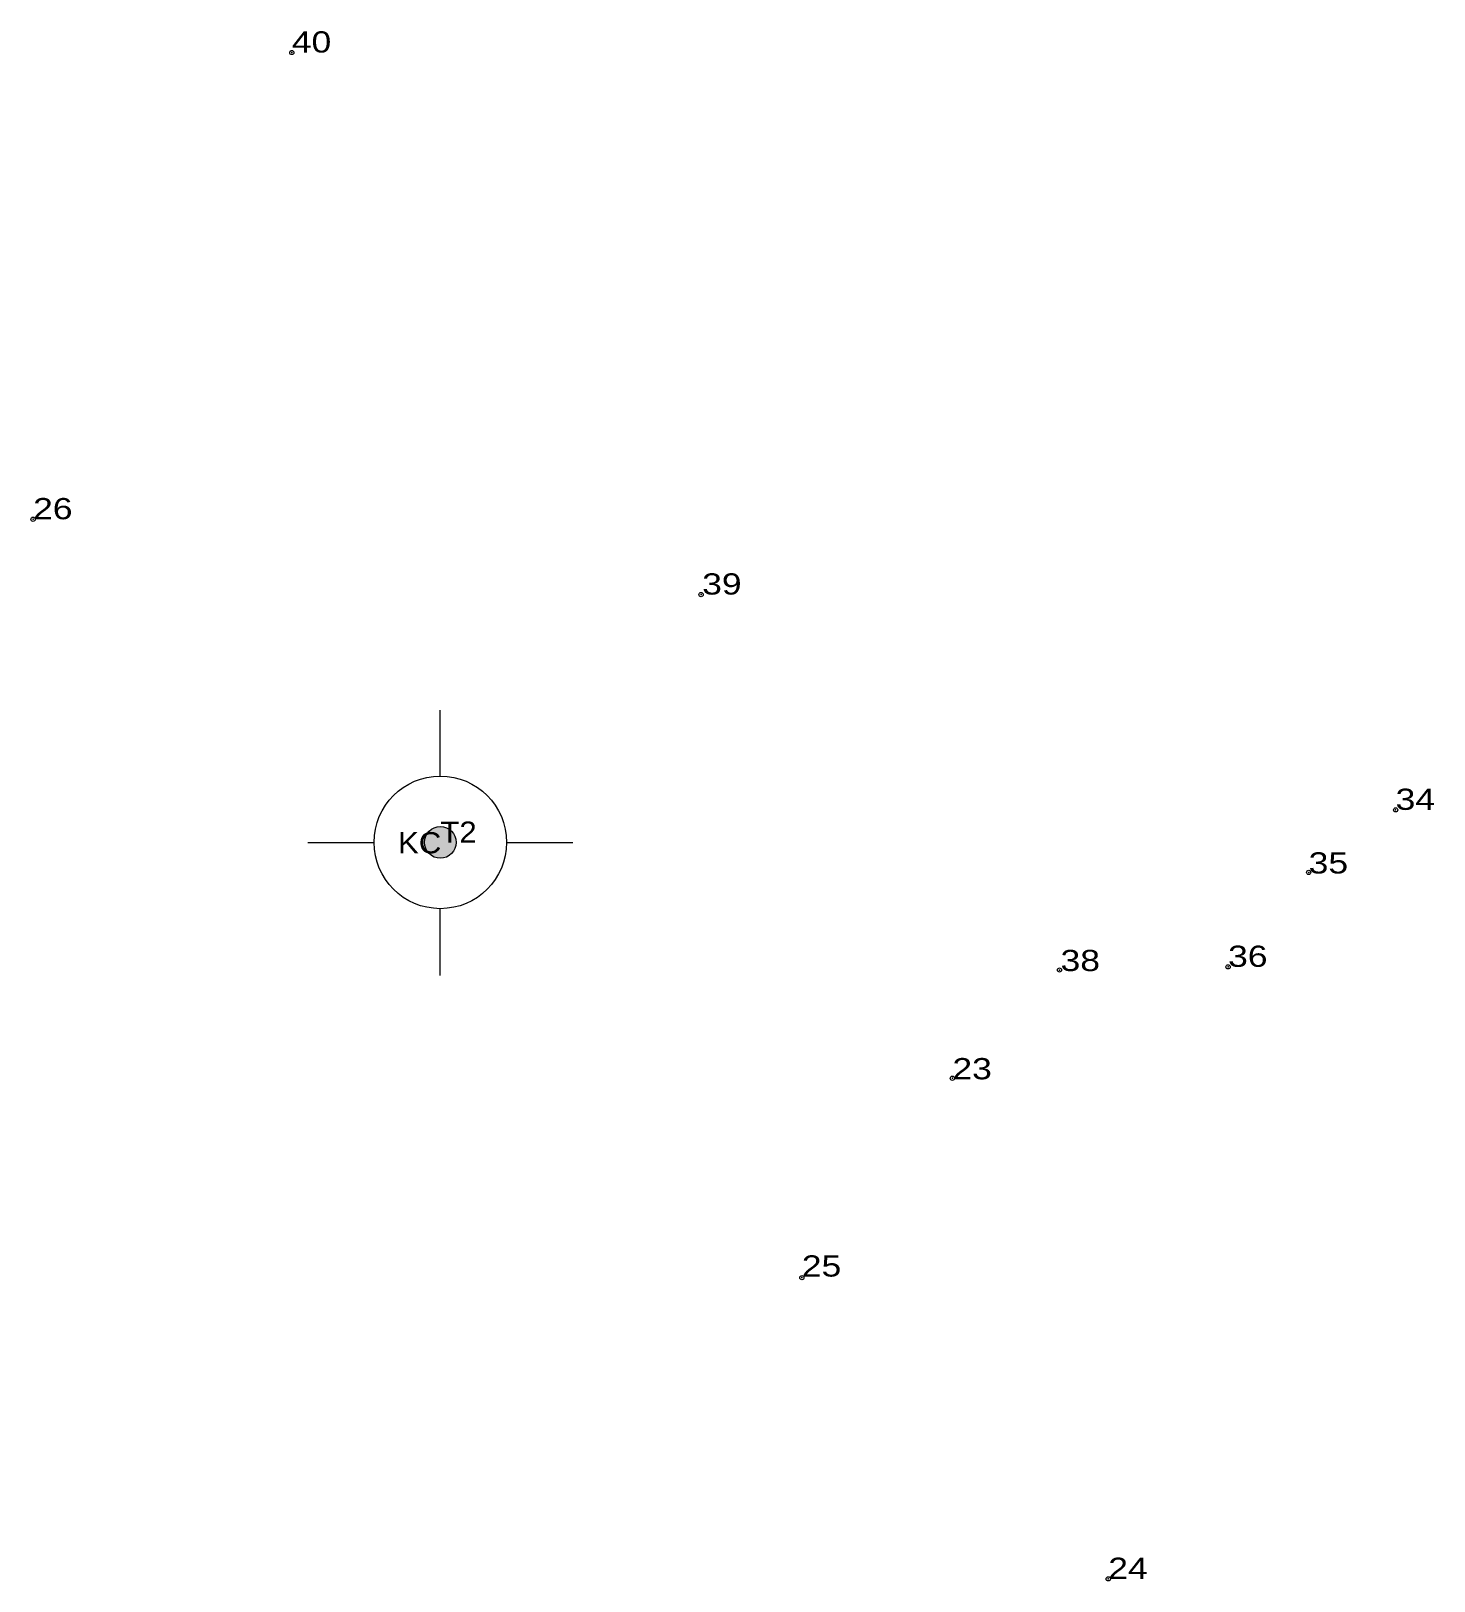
# Model space of a CAD drawing. Header units: metres. Extents: x 548025 to 549900, y 1837473 to 1838819.
# Drawn here: x 548117.57 to 548130.8, y 1838608.41 to 1838623.02 of the extents above; entities that cross this region are included whole.
import ezdxf
from ezdxf.enums import TextEntityAlignment as Align

# ---------------------------------------------------------------- set-up
doc = ezdxf.new("R2010")
doc.units = ezdxf.units.M
doc.header["$LTSCALE"] = 0.08
doc.header["$PDMODE"] = 32
doc.header["$PDSIZE"] = 0.04
doc.layers.add('12', color=7, linetype='Continuous')
doc.layers.add('9', color=7, linetype='Continuous')
doc.layers.add('7', color=7, linetype='Continuous', lineweight=13)

msp = doc.modelspace()

# ---------------------------------------------------------------- texts
at = {"layer": '12', "width": 1.25}
for s, p in [('40', (548120.03, 1838622.82)), ('40', (548120.03, 1838622.82)), ('40', (548120.03, 1838622.82)), ('40', (548120.03, 1838622.82)), ('26', (548117.59, 1838618.42)), ('26', (548117.59, 1838618.42)), ('26', (548117.59, 1838618.42)), ('26', (548117.59, 1838618.42)), ('39', (548123.9, 1838617.71)), ('39', (548123.9, 1838617.71)), ('39', (548123.9, 1838617.71)), ('39', (548123.9, 1838617.71)), ('34', (548130.44, 1838615.68)), ('34', (548130.44, 1838615.68)), ('34', (548130.44, 1838615.68)), ('34', (548130.44, 1838615.68)), ('35', (548129.62, 1838615.08)), ('35', (548129.62, 1838615.08)), ('35', (548129.62, 1838615.08)), ('35', (548129.62, 1838615.08)), ('38', (548127.28, 1838614.16)), ('38', (548127.28, 1838614.16)), ('38', (548127.28, 1838614.16)), ('38', (548127.28, 1838614.16)), ('36', (548128.86, 1838614.2)), ('36', (548128.86, 1838614.2)), ('36', (548128.86, 1838614.2)), ('36', (548128.86, 1838614.2)), ('23', (548126.26, 1838613.14)), ('23', (548126.26, 1838613.14)), ('23', (548126.26, 1838613.14)), ('23', (548126.26, 1838613.14)), ('25', (548124.84, 1838611.28)), ('25', (548124.84, 1838611.28)), ('25', (548124.84, 1838611.28)), ('25', (548124.84, 1838611.28)), ('24', (548127.73, 1838608.43)), ('24', (548127.73, 1838608.43)), ('24', (548127.73, 1838608.43)), ('24', (548127.73, 1838608.43))]:
    msp.add_text(s, height=0.2, dxfattribs=at).set_placement(p)
at = {"layer": '7', "width": 1.1}
msp.add_text('T2', height=0.2, dxfattribs=at).set_placement((548121.43, 1838615.37))
msp.add_text('T2', height=0.2, dxfattribs=at).set_placement((548121.43, 1838615.37))
msp.add_text('T2', height=0.2, dxfattribs=at).set_placement((548121.43, 1838615.37))
msp.add_text('T2', height=0.2, dxfattribs=at).set_placement((548121.43, 1838615.37))
at = {"layer": '9', "width": 1.1}
msp.add_text('KC', height=0.2, dxfattribs=at).set_placement((548121.44, 1838615.27), align=Align.RIGHT)
msp.add_text('KC', height=0.2, dxfattribs=at).set_placement((548121.44, 1838615.27), align=Align.RIGHT)
msp.add_text('KC', height=0.2, dxfattribs=at).set_placement((548121.44, 1838615.27), align=Align.RIGHT)
msp.add_text('KC', height=0.2, dxfattribs=at).set_placement((548121.44, 1838615.27), align=Align.RIGHT)

# ---------------------------------------------------------------- hatches: boundary and pattern name
at = {"layer": '7'}
msp.add_hatch(color=256, dxfattribs=at).paths.add_polyline_path([(548121.43047, 1838615.22352, 1), (548121.43047, 1838615.52352, 1)])
msp.add_hatch(color=256, dxfattribs=at).paths.add_polyline_path([(548121.43047, 1838615.22352, 1), (548121.43047, 1838615.52352, 1)])
msp.add_hatch(color=256, dxfattribs=at).paths.add_polyline_path([(548121.43047, 1838615.22352, 1), (548121.43047, 1838615.52352, 1)])
msp.add_hatch(color=256, dxfattribs=at).paths.add_polyline_path([(548121.43047, 1838615.22352, 1), (548121.43047, 1838615.52352, 1)])

# ---------------------------------------------------------------- linework, layer by layer
for p, q in [((548121.43, 1838616), (548121.43, 1838616.62)), ((548121.43, 1838616), (548121.43, 1838616.62)), ((548121.43, 1838616), (548121.43, 1838616.62)), ((548121.43, 1838616), (548121.43, 1838616.62)), ((548120.81, 1838615.37), (548120.18, 1838615.37)), ((548120.81, 1838615.37), (548120.18, 1838615.37)), ((548120.81, 1838615.37), (548120.18, 1838615.37)), ((548120.81, 1838615.37), (548120.18, 1838615.37)), ((548122.68, 1838615.37), (548122.06, 1838615.37)), ((548122.68, 1838615.37), (548122.06, 1838615.37)), ((548122.68, 1838615.37), (548122.06, 1838615.37)), ((548122.68, 1838615.37), (548122.06, 1838615.37)), ((548121.43, 1838614.12), (548121.43, 1838614.75)), ((548121.43, 1838614.12), (548121.43, 1838614.75)), ((548121.43, 1838614.12), (548121.43, 1838614.75)), ((548121.43, 1838614.12), (548121.43, 1838614.75))]:
    msp.add_line(p, q, dxfattribs=at)
for radius in [0.625, 0.625, 0.625, 0.625, 0.15, 0.15, 0.15, 0.15]:
    msp.add_circle((548121.43047, 1838615.37352), radius, dxfattribs=at)
for p in [(548120.03, 1838622.82), (548117.59, 1838618.42), (548123.89, 1838617.71), (548130.44, 1838615.68), (548129.62, 1838615.09), (548127.27, 1838614.17), (548128.86, 1838614.2), (548126.26, 1838613.15), (548124.84, 1838611.27), (548127.73, 1838608.43)]:
    msp.add_point(p, dxfattribs=at)

msp.set_redraw_order([(e.dxf.handle, doc.entitydb.next_handle()) for e in msp.query("TEXT MTEXT ATTDEF DIMENSION ARC_DIMENSION")])  # texts and dimensions are drawn at this point

doc.saveas('drawing.dxf')
